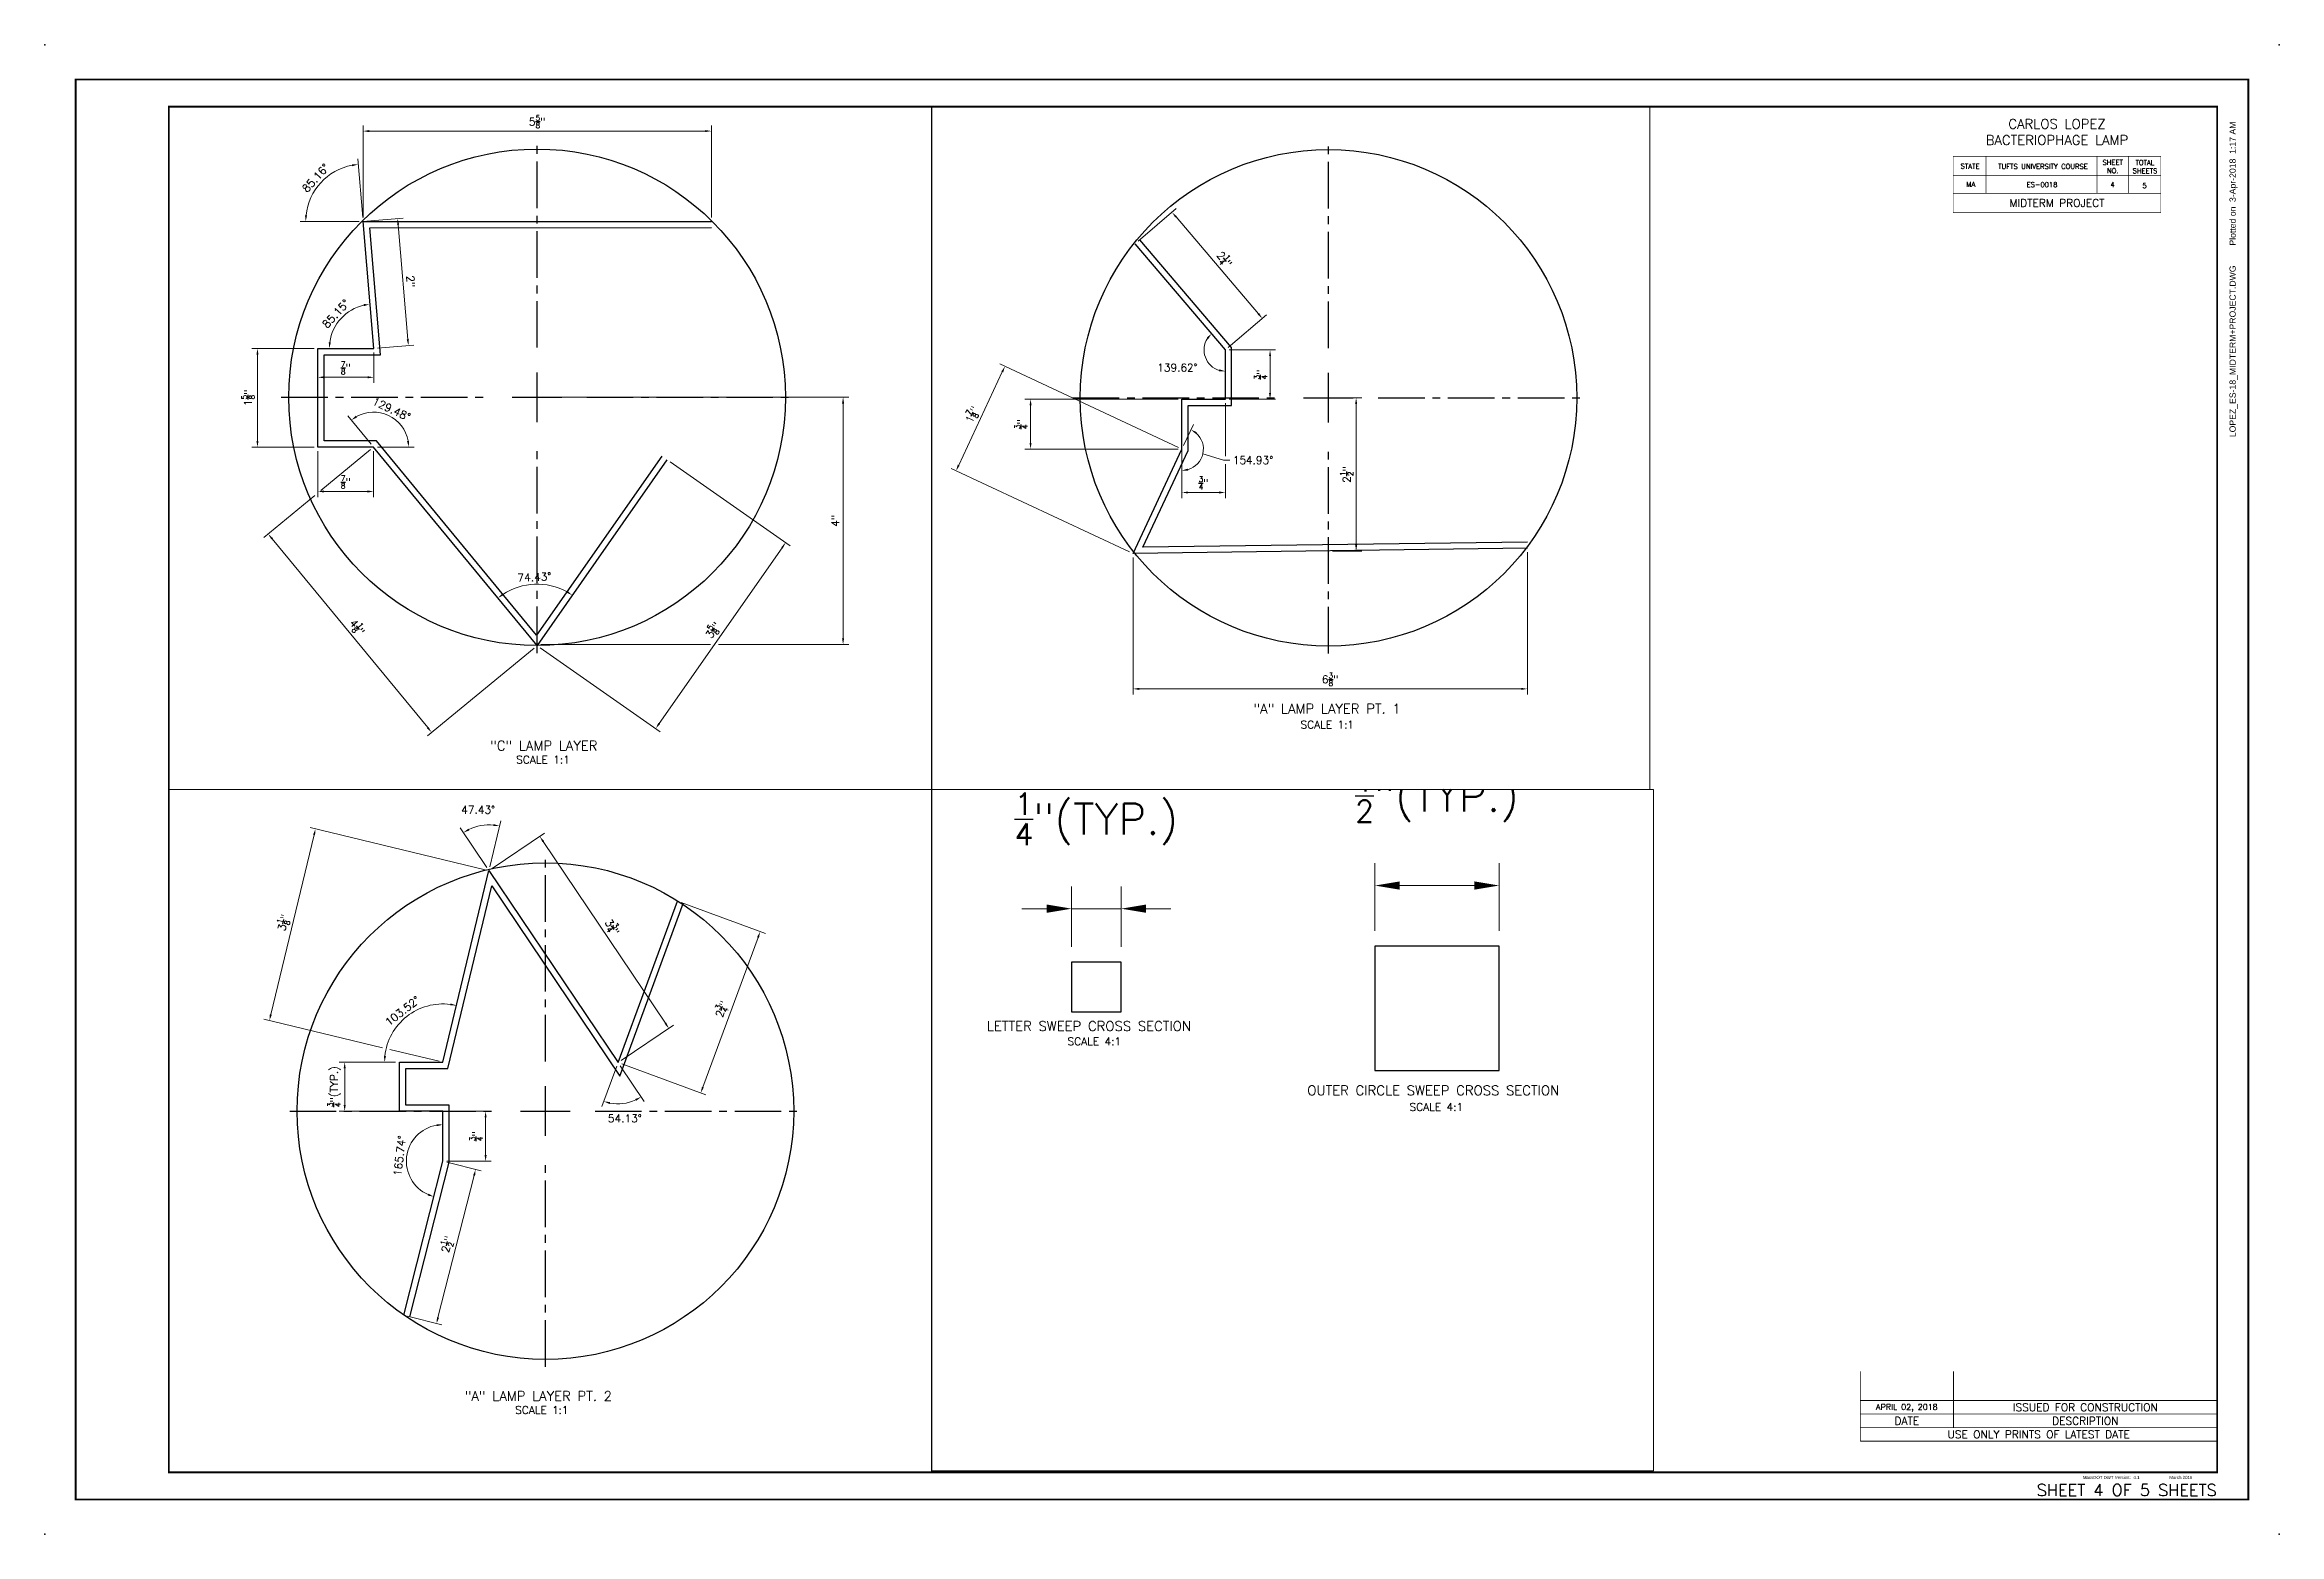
# Paper-space layout 'Layout4' of a CAD drawing. Header units: inches. Extents: x -13.7 to 22.3, y -6.2 to 17.8.
# The model-space entities are those that its viewports show. They can reach past a viewport. Long polylines and large blocks are cut down to what shows.
import ezdxf
from ezdxf.enums import TextEntityAlignment as Align

# ---------------------------------------------------------------- set-up
doc = ezdxf.new("R2010")
doc.units = ezdxf.units.IN
doc.header["$MEASUREMENT"] = 0
doc.linetypes.add('CENTER2', pattern=[1.125, 0.75, -0.125, 0.125, -0.125])
for name, color, linetype in [('Base', 134, 'Continuous'), ('GE-SHEET', 7, 'Continuous'), ('lamplayers', 62, 'Continuous'), ('PR-TEXT', 2, 'Continuous'), ('PR-TEXT-SUBTITLE', 241, 'Continuous')]:
    doc.layers.add(name, color=color, linetype=linetype)
doc.layers.add('GE-VIEWPORT', color=7, linetype='Continuous', plot=False)
doc.styles.add('DOT-BR4', font='romans.shx', dxfattribs={"height": 0.125})
doc.styles.add('DOT-BR5', font='romans.shx', dxfattribs={"height": 0.15625})
doc.styles.add('DOT-BR6', font='romans.shx', dxfattribs={"height": 0.1875})
doc.styles.add('DOT-P', font='arial.ttf', dxfattribs={"height": 0.125})
doc.styles.add('SUBTITLES 0.15625 IN.', font='romans.shx', dxfattribs={"height": 0.15625})
doc.styles.add('TEXT 0.125 IN.', font='romans.shx', dxfattribs={"height": 0.125})
doc.dimstyles.new('DOT-BR-IN', dxfattribs={"dimtxt": 0.125, "dimasz": 0.1, "dimexe": 0.09, "dimexo": 0.0625, "dimgap": 0.05, "dimtad": 1, "dimtoh": 1, "dimdec": 3, "dimzin": 3, "dimdsep": 46, "dimlunit": 4, "dimtxsty": 'TEXT 0.125 IN.', "dimcen": 0.09, "dimclrd": 256, "dimclre": 256, "dimclrt": 2, "dimazin": 0, "dimtfac": 0.7, "dimtdec": 3, "dimtmove": 2, "dimatfit": 3, "dimfxl": 1, "dimtolj": 1, "dimtzin": 0, "dimlwd": 15, "dimlwe": 15, "dimarcsym": 0})

psp = doc.layouts.new('Layout4')

# ---------------------------------------------------------------- texts
at = {"layer": 'GE-SHEET', "style": 'DOT-BR4'}
for s, p in [('4', (19.577, 15.567)), ('5', (20.094, 15.553))]:
    psp.add_text(s, height=0.08, dxfattribs=at).set_placement(p, align=Align.MIDDLE_CENTER)
at = {"layer": 'GE-SHEET', "insert": (21.256, -5.463), "char_height": 0.19, "attachment_point": 6, "style": 'DOT-BR6'}
psp.add_mtext('SHEET 4 OF 5 SHEETS', dxfattribs=at)

msp = doc.modelspace()

# ---------------------------------------------------------------- texts
at = {"layer": 'PR-TEXT', "attachment_point": 1, "style": 'TEXT 0.125 IN.'}
for s, insert, char_height, width in [('SCALE 4:1', (-15.6985, 0.2389), 0.03125, 0.383022), ('SCALE 4:1', (-14.3211, -0.0251), 0.03125, 0.383022), ('SCALE 1:1', (-57.1115, -9.2081), 0.125, 1.284887), ('SCALE 1:1', (-42.9619, -9.7988), 0.125, 1.284887), ('SCALE 1:1', (-62.393, -27.3599), 0.125, 1.284887)]:
    msp.add_mtext(s, dxfattribs=dict(at, insert=insert, char_height=char_height, width=width))
at = {"layer": 'PR-TEXT-SUBTITLE', "attachment_point": 1, "style": 'SUBTITLES 0.15625 IN.'}
for s, insert, char_height, width in [('LETTER SWEEP CROSS SECTION', (-16.0231, 0.3044), 0.039062, 0.973584), ('OUTER CIRCLE SWEEP CROSS SECTION', (-14.7327, 0.0453), 0.039062, 1.230278), ('"A" LAMP LAYER PT. 1', (-57.867, -8.9356), 0.15625, 2.860206), ('"C" LAMP LAYER', (-43.3831, -9.5565), 0.15625, 2.180096), ('"A" LAMP LAYER PT. 2', (-63.203, -27.1177), 0.15625, 2.84073)]:
    msp.add_mtext(s, dxfattribs=dict(at, insert=insert, char_height=char_height, width=width))

# ---------------------------------------------------------------- blocks, each defined once
blk = doc.blocks.new('ACAD-MassDOT_Border')
at = {"layer": 'GE-SHEET', "const_width": 0.03}
for points in [[(35.5, 23.44), (0.5, 23.44), (0.5, 0.56), (35.5, 0.56)], [(35, 23), (2, 23), (2, 1), (35, 1)]]:
    blk.add_lwpolyline(points, close=True, dxfattribs=at)
at = {"style": 'DOT-P'}
blk.add_text('Plotted on', height=0.1, rotation=90, dxfattribs=at).set_placement((35.298, 21.392), align=Align.RIGHT)
at = {"char_height": 0.1, "rotation": 90, "style": 'DOT-P'}
for s, insert, attachment_point in [('3-Apr-2018  1:17 AM', (35.198, 21.465), 1), ('LOPEZ_ES-18_MIDTERM+PROJECT.DWG', (35.198, 20.443), 3)]:
    blk.add_mtext(s, dxfattribs=dict(at, insert=insert, attachment_point=attachment_point))
at = {"layer": 'Defpoints', "style": 'DOT-P'}
blk.add_text('MassDOT DWT Version:', height=0.05, dxfattribs=at).set_placement((33.605, 0.877), align=Align.BOTTOM_RIGHT)
for tag, p in [('DWT_VERSION', (33.65, 0.877)), ('DWT_RELEASE_DATE', (34.23, 0.877))]:
    blk.add_attdef(tag, text='', height=0.05, dxfattribs=at).set_placement(p, align=Align.BOTTOM_LEFT)
blk = doc.blocks.new('_0_TITLEBLOCK')
at = {"layer": 'GE-SHEET'}
for points, const_width in [([(34.092, 22.2), (30.746, 22.2)], 0.01), ([(30.746, 22.2), (30.746, 21.294)], 0.01), ([(31.277, 22.2), (31.277, 21.605)], 0.01), ([(33.065, 22.2), (33.065, 21.605)], 0.01), ([(33.569, 22.2), (33.569, 21.605)], 0.01), ([(34.092, 21.294), (34.092, 22.2)], 0.01), ([(30.746, 21.888), (34.092, 21.888)], 0.01), ([(30.746, 21.605), (34.092, 21.605)], 0.01), ([(30.746, 21.294), (34.092, 21.294)], 0.01), ([(29.25, 1.5), (29.25, 2.625)], 0.014), ([(30.75, 1.719), (30.75, 2.625)], 0.014), ([(29.25, 2.156), (35, 2.156)], 0.014), ([(29.25, 1.938), (35, 1.938)], 0.014), ([(29.25, 1.719), (35, 1.719)], 0.014), ([(29.25, 1.5), (35, 1.5)], 0.014)]:
    blk.add_lwpolyline(points, dxfattribs=dict(at, const_width=const_width))
for p in [(0, 24), (36, 24), (0, 0), (36, 0)]:
    blk.add_point(p, dxfattribs=at)
blk.add_blockref('ACAD-MassDOT_Border', (0, 0), dxfattribs=at).add_auto_attribs({'DWT_VERSION': '4.1', 'DWT_RELEASE_DATE': 'March 2015'})
at = {"layer": 'GE-SHEET', "style": 'DOT-BR4'}
for s, p in [('STATE', (31.019, 22.042)), ('MA', (31.03, 21.751))]:
    blk.add_text(s, height=0.08, dxfattribs=at).set_placement(p, align=Align.MIDDLE)
for s, height, p in [('ES-0018', 0.08, (32.177, 21.746)), ('MIDTERM PROJECT', 0.125, (32.419, 21.45))]:
    blk.add_text(s, height=height, dxfattribs=at).set_placement(p, align=Align.MIDDLE_CENTER)
at = {"layer": 'GE-SHEET', "attachment_point": 5}
for s, insert, char_height, style in [('CARLOS LOPEZ\\PBACTERIOPHAGE LAMP', (32.419, 22.593), 0.15625, 'DOT-BR5'), ('TUFTS UNIVERSITY COURSE', (32.193, 22.038), 0.08, 'DOT-BR4'), ('SHEET\\PNO.', (33.317, 22.036), 0.08, 'DOT-BR4'), ('TOTAL\\PSHEETS', (33.836, 22.034), 0.08, 'DOT-BR4')]:
    blk.add_mtext(s, dxfattribs=dict(at, insert=insert, char_height=char_height, style=style))
at = {"layer": 'GE-SHEET', "attachment_point": 5, "style": 'DOT-BR4'}
for s, insert, char_height, width in [('APRIL 02, 2018', (30, 2.038), 0.09375, 1.5), ('DATE', (30, 1.828), 0.125, 1.5), ('ISSUED FOR CONSTRUCTION', (32.875, 2.047), 0.125, 4.25), ('DESCRIPTION', (32.875, 1.828), 0.125, 4.25), ('USE ONLY PRINTS OF LATEST DATE', (32.125, 1.609), 0.125, 5.75)]:
    blk.add_mtext(s, dxfattribs=dict(at, insert=insert, char_height=char_height, width=width))
blk = doc.blocks.new('*D34')
at = {"layer": 'Defpoints', "color": 0, "transparency": 16777216}
for p in [(-53.454, -6.429, 11.1691), (-59.8086, -6.5137, 11.1691), (-59.8086, -8.6943)]:
    blk.add_point(p, dxfattribs=at)
at = {"layer": 'lamplayers', "lineweight": 15, "transparency": 16777216}
for p, q in [((-53.454, -6.4915), (-53.454, -8.7843)), ((-59.8086, -6.5762), (-59.8086, -8.7843)), ((-53.554, -8.6943), (-59.7086, -8.6943))]:
    blk.add_line(p, q, dxfattribs=at)
at = {"layer": 'lamplayers', "transparency": 16777216}
for points in [[(-59.7086, -8.6776), (-59.7086, -8.7109), (-59.8086, -8.6943)], [(-53.554, -8.6776), (-53.554, -8.7109), (-53.454, -8.6943)]]:
    blk.add_solid(points, dxfattribs=at)
at = {"layer": 'lamplayers', "color": 2, "transparency": 16777216, "insert": (-56.6313, -8.5422), "char_height": 0.125, "attachment_point": 5, "style": 'TEXT 0.125 IN.'}
blk.add_mtext('\\A1;6{\\H0.7x;\\S3/8;}"', dxfattribs=at)
blk = doc.blocks.new('*D35')
at = {"layer": 'Defpoints', "color": 0, "transparency": 16777216}
for p in [(-61.8718, -3.4963), (-59.021, -4.83, 11.1691), (-59.8086, -6.5137, 11.1691)]:
    blk.add_point(p, dxfattribs=at)
at = {"layer": 'lamplayers', "lineweight": 15, "transparency": 16777216}
for p, q in [((-59.0776, -4.8035), (-61.9533, -3.4582)), ((-62.6171, -5.0895), (-61.9142, -3.5869)), ((-59.8652, -6.4872), (-62.741, -5.1419))]:
    blk.add_line(p, q, dxfattribs=at)
at = {"layer": 'lamplayers', "transparency": 16777216}
for points in [[(-61.9293, -3.5799), (-61.8991, -3.594), (-61.8718, -3.4963)], [(-62.6322, -5.0824), (-62.602, -5.0965), (-62.6595, -5.18)]]:
    blk.add_solid(points, dxfattribs=at)
at = {"layer": 'lamplayers', "color": 2, "transparency": 16777216, "insert": (-62.4034, -4.2737), "char_height": 0.125, "attachment_point": 5, "rotation": 64.92908, "style": 'TEXT 0.125 IN.'}
blk.add_mtext('\\A1;1{\\H0.7x;\\S7/8;}"', dxfattribs=at)
blk = doc.blocks.new('*D36')
at = {"layer": 'Defpoints', "color": 0, "transparency": 16777216}
for p in [(-61.4592, -4.0259), (-59.021, -4.0259, 11.1691), (-59.021, -4.83, 11.1691)]:
    blk.add_point(p, dxfattribs=at)
at = {"layer": 'lamplayers', "lineweight": 15, "transparency": 16777216}
for p, q in [((-59.0835, -4.0259), (-61.5492, -4.0259)), ((-61.4592, -4.73), (-61.4592, -4.1259)), ((-59.0835, -4.83), (-61.5492, -4.83))]:
    blk.add_line(p, q, dxfattribs=at)
at = {"layer": 'lamplayers', "transparency": 16777216}
for points in [[(-61.4759, -4.1259), (-61.4425, -4.1259), (-61.4592, -4.0259)], [(-61.4759, -4.73), (-61.4425, -4.73), (-61.4592, -4.83)]]:
    blk.add_solid(points, dxfattribs=at)
at = {"layer": 'lamplayers', "color": 2, "transparency": 16777216, "insert": (-61.6113, -4.428), "char_height": 0.125, "attachment_point": 5, "rotation": 90, "style": 'TEXT 0.125 IN.'}
blk.add_mtext('\\A1;{\\H0.7x;\\S3/4;}"', dxfattribs=at)
blk = doc.blocks.new('*D37')
at = {"layer": 'Defpoints', "color": 0, "transparency": 16777216}
for p in [(-59.021, -4.0259, 11.1691), (-58.321, -4.0259, 11.1691), (-58.321, -5.53)]:
    blk.add_point(p, dxfattribs=at)
at = {"layer": 'lamplayers', "lineweight": 15, "transparency": 16777216}
for p, q in [((-59.021, -4.0884), (-59.021, -5.62)), ((-58.321, -4.0884), (-58.321, -4.9468)), ((-58.321, -5.0718), (-58.321, -5.62)), ((-58.921, -5.53), (-58.421, -5.53))]:
    blk.add_line(p, q, dxfattribs=at)
at = {"layer": 'lamplayers', "transparency": 16777216}
for points in [[(-58.921, -5.5133), (-58.921, -5.5467), (-59.021, -5.53)], [(-58.421, -5.5133), (-58.421, -5.5467), (-58.321, -5.53)]]:
    blk.add_solid(points, dxfattribs=at)
at = {"layer": 'lamplayers', "color": 2, "transparency": 16777216, "insert": (-58.671, -5.3779), "char_height": 0.125, "attachment_point": 5, "style": 'TEXT 0.125 IN.'}
blk.add_mtext('\\A1;{\\H0.7x;\\S3/4;}"', dxfattribs=at)
blk = doc.blocks.new('*D38')
at = {"layer": 'Defpoints', "color": 0, "transparency": 16777216}
for p in [(-58.321, -3.2331, 11.1691), (-57.6013, -3.2331), (-58.321, -4.0259, 11.1691)]:
    blk.add_point(p, dxfattribs=at)
at = {"layer": 'lamplayers', "lineweight": 15, "transparency": 16777216}
for p, q in [((-58.2585, -3.2331), (-57.5113, -3.2331)), ((-57.6013, -3.9259), (-57.6013, -3.3331)), ((-58.2585, -4.0259), (-57.5113, -4.0259))]:
    blk.add_line(p, q, dxfattribs=at)
at = {"layer": 'lamplayers', "transparency": 16777216}
for points in [[(-57.6179, -3.3331), (-57.5846, -3.3331), (-57.6013, -3.2331)], [(-57.6179, -3.9259), (-57.5846, -3.9259), (-57.6013, -4.0259)]]:
    blk.add_solid(points, dxfattribs=at)
at = {"layer": 'lamplayers', "color": 2, "transparency": 16777216, "insert": (-57.7534, -3.6295), "char_height": 0.125, "attachment_point": 5, "rotation": 90, "style": 'TEXT 0.125 IN.'}
blk.add_mtext('\\A1;{\\H0.7x;\\S3/4;}"', dxfattribs=at)
blk = doc.blocks.new('*D39')
at = {"layer": 'Defpoints', "color": 0, "transparency": 16777216}
for p in [(-59.1801, -1.0152), (-59.7761, -1.5221, 11.1691), (-58.321, -3.2331, 11.1691)]:
    blk.add_point(p, dxfattribs=at)
at = {"layer": 'lamplayers', "lineweight": 15, "transparency": 16777216}
for p, q in [((-59.7285, -1.4816), (-59.1115, -0.9569)), ((-57.7898, -2.6501), (-59.1153, -1.0914)), ((-58.2733, -3.1926), (-57.6564, -2.668))]:
    blk.add_line(p, q, dxfattribs=at)
at = {"layer": 'lamplayers', "transparency": 16777216}
for points in [[(-59.1026, -1.0806), (-59.128, -1.1022), (-59.1801, -1.0152)], [(-57.7771, -2.6393), (-57.8025, -2.6609), (-57.725, -2.7263)]]:
    blk.add_solid(points, dxfattribs=at)
at = {"layer": 'lamplayers', "color": 2, "transparency": 16777216, "insert": (-58.3367, -1.7722), "char_height": 0.125, "attachment_point": 5, "rotation": 310.37813, "style": 'TEXT 0.125 IN.'}
blk.add_mtext('\\A1;2{\\H0.7x;\\S1/4;}"', dxfattribs=at)
blk = doc.blocks.new('*D40')
at = {"layer": 'Defpoints', "color": 0, "transparency": 16777216}
for p in [(-59.7761, -1.5221, 11.1691), (-58.6643, -3.2146), (-58.321, -3.2331, 11.1691), (-58.321, -3.2331, 11.1691), (-58.321, -4.0259, 11.1691)]:
    blk.add_point(p, dxfattribs=at)
at = {"layer": 'lamplayers', "lineweight": 15, "transparency": 16777216}
blk.add_arc((-58.321, -3.2331), 0.3438, 147.10222, 253.2759, dxfattribs=at)
at = {"layer": 'lamplayers', "transparency": 16777216}
for points in [[(-58.6222, -3.0354), (-58.5971, -3.0574), (-58.5437, -2.9712)], [(-58.4175, -3.5459), (-58.4223, -3.5789), (-58.321, -3.5769)]]:
    blk.add_solid(points, dxfattribs=at)
at = {"layer": 'lamplayers', "color": 2, "transparency": 16777216, "insert": (-59.0944, -3.5175), "char_height": 0.125, "attachment_point": 5, "style": 'TEXT 0.125 IN.'}
blk.add_mtext('\\A1;139.62°', dxfattribs=at)
blk = doc.blocks.new('*D41')
at = {"layer": 'Defpoints', "color": 0, "transparency": 16777216}
for p in [(-59.021, -4.0259, 11.1691), (-59.021, -4.83, 11.1691), (-59.021, -4.83, 11.1691), (-58.7497, -5.0447), (-59.8086, -6.5137, 11.1691)]:
    blk.add_point(p, dxfattribs=at)
at = {"layer": 'lamplayers', "lineweight": 15, "transparency": 16777216}
for p, q in [((-58.9945, -4.7734), (-58.8362, -4.4351)), ((-59.021, -4.8925), (-59.021, -5.266)), ((-58.6832, -4.9051), (-58.3505, -5.0093)), ((-58.3505, -5.0093), (-58.2505, -5.0093))]:
    blk.add_line(p, q, dxfattribs=at)
blk.add_arc((-59.021, -4.83), 0.346, 286.61872, 48.31036, dxfattribs=at)
at = {"layer": 'lamplayers', "transparency": 16777216}
for points in [[(-58.8, -4.5856), (-58.7817, -4.5577), (-58.8744, -4.5166)], [(-58.9196, -5.178), (-58.9244, -5.1451), (-59.021, -5.176)]]:
    blk.add_solid(points, dxfattribs=at)
at = {"layer": 'lamplayers', "color": 2, "transparency": 16777216, "insert": (-57.8761, -5.0093), "char_height": 0.125, "attachment_point": 5, "style": 'TEXT 0.125 IN.'}
blk.add_mtext('\\A1;154.93°', dxfattribs=at)
blk = doc.blocks.new('*D42')
at = {"layer": 'Defpoints', "color": 0, "transparency": 16777216}
for p in [(-39.8184, 0.2671), (-45.4316, -1.1897, 12.6691), (-39.8182, -1.1889, 12.6691)]:
    blk.add_point(p, dxfattribs=at)
at = {"layer": 'lamplayers', "lineweight": 15, "transparency": 16777216}
for p, q in [((-45.4316, -1.1272), (-45.4318, 0.3563)), ((-39.8182, -1.1264), (-39.8185, 0.3571)), ((-45.3318, 0.2663), (-39.9184, 0.2671))]:
    blk.add_line(p, q, dxfattribs=at)
at = {"layer": 'lamplayers', "transparency": 16777216}
for points in [[(-45.3318, 0.283), (-45.3318, 0.2497), (-45.4318, 0.2663)], [(-39.9184, 0.2838), (-39.9184, 0.2505), (-39.8184, 0.2671)]]:
    blk.add_solid(points, dxfattribs=at)
at = {"layer": 'lamplayers', "color": 2, "transparency": 16777216, "insert": (-42.6251, 0.4188), "char_height": 0.125, "attachment_point": 5, "rotation": 0.0084, "style": 'TEXT 0.125 IN.'}
blk.add_mtext('\\A1;5{\\H0.7x;\\S5/8;}"', dxfattribs=at)
blk = doc.blocks.new('*D43')
at = {"layer": 'Defpoints', "color": 0, "transparency": 16777216}
for p in [(-44.8746, -1.1424), (-45.4316, -1.1897, 12.6691), (-45.2579, -3.2365, 12.6691)]:
    blk.add_point(p, dxfattribs=at)
at = {"layer": 'lamplayers', "lineweight": 15, "transparency": 16777216}
for p, q in [((-45.3693, -1.1844), (-44.7849, -1.1348)), ((-44.7094, -3.0895), (-44.8661, -1.2421)), ((-45.1956, -3.2312), (-44.6112, -3.1816))]:
    blk.add_line(p, q, dxfattribs=at)
at = {"layer": 'lamplayers', "transparency": 16777216}
for points in [[(-44.8495, -1.2406), (-44.8827, -1.2435), (-44.8746, -1.1424)], [(-44.6928, -3.0881), (-44.726, -3.091), (-44.7009, -3.1892)]]:
    blk.add_solid(points, dxfattribs=at)
at = {"layer": 'lamplayers', "color": 2, "transparency": 16777216, "insert": (-44.6638, -2.1553), "char_height": 0.125, "attachment_point": 5, "rotation": 274.85003, "style": 'TEXT 0.125 IN.'}
blk.add_mtext('\\A1;2"', dxfattribs=at)
blk = doc.blocks.new('*D44')
at = {"layer": 'Defpoints', "color": 0, "transparency": 16777216}
for p in [(-45.4316, -1.1897, 12.6691), (-45.6506, -2.6372), (-46.1584, -3.2365, 12.6691), (-45.2579, -3.2365, 12.6691), (-45.2579, -3.2365, 12.6691)]:
    blk.add_point(p, dxfattribs=at)
at = {"layer": 'lamplayers', "lineweight": 15, "transparency": 16777216}
blk.add_arc((-45.2579, -3.2365), 0.7165, 102.85347, 171.99657, dxfattribs=at)
at = {"layer": 'lamplayers', "transparency": 16777216}
for points in [[(-45.4199, -2.5215), (-45.4147, -2.5544), (-45.3185, -2.5225)], [(-45.9508, -3.1379), (-45.984, -3.1355), (-45.9744, -3.2365)]]:
    blk.add_solid(points, dxfattribs=at)
at = {"layer": 'lamplayers', "color": 2, "transparency": 16777216, "insert": (-45.8684, -2.6756), "char_height": 0.125, "attachment_point": 5, "rotation": 47.42502, "style": 'TEXT 0.125 IN.'}
blk.add_mtext('\\A1;85.15°', dxfattribs=at)
blk = doc.blocks.new('*D45')
at = {"layer": 'Defpoints', "color": 0, "transparency": 16777216}
for p in [(-46.1584, -3.2365, 12.6691), (-45.2579, -3.2365, 12.6691), (-45.2579, -3.7)]:
    blk.add_point(p, dxfattribs=at)
at = {"layer": 'lamplayers', "lineweight": 15, "transparency": 16777216}
for p, q in [((-46.1584, -3.299), (-46.1584, -3.79)), ((-45.2579, -3.299), (-45.2579, -3.79)), ((-46.0584, -3.7), (-45.3579, -3.7))]:
    blk.add_line(p, q, dxfattribs=at)
at = {"layer": 'lamplayers', "transparency": 16777216}
for points in [[(-46.0584, -3.6833), (-46.0584, -3.7167), (-46.1584, -3.7)], [(-45.3579, -3.6833), (-45.3579, -3.7167), (-45.2579, -3.7)]]:
    blk.add_solid(points, dxfattribs=at)
at = {"layer": 'lamplayers', "color": 2, "transparency": 16777216, "insert": (-45.7082, -3.5479), "char_height": 0.125, "attachment_point": 5, "style": 'TEXT 0.125 IN.'}
blk.add_mtext('\\A1;{\\H0.7x;\\S7/8;}"', dxfattribs=at)
blk = doc.blocks.new('*D46')
at = {"layer": 'Defpoints', "color": 0, "transparency": 16777216}
for p in [(-47.1319, -3.2365), (-46.1584, -3.2365, 12.6691), (-46.1584, -4.8259, 12.6691)]:
    blk.add_point(p, dxfattribs=at)
at = {"layer": 'lamplayers', "lineweight": 15, "transparency": 16777216}
for p, q in [((-46.2209, -3.2365), (-47.2219, -3.2365)), ((-47.1319, -4.7259), (-47.1319, -3.3365)), ((-46.2209, -4.8259), (-47.2219, -4.8259))]:
    blk.add_line(p, q, dxfattribs=at)
at = {"layer": 'lamplayers', "transparency": 16777216}
for points in [[(-47.1486, -3.3365), (-47.1153, -3.3365), (-47.1319, -3.2365)], [(-47.1486, -4.7259), (-47.1153, -4.7259), (-47.1319, -4.8259)]]:
    blk.add_solid(points, dxfattribs=at)
at = {"layer": 'lamplayers', "color": 2, "transparency": 16777216, "insert": (-47.284, -4.0312), "char_height": 0.125, "attachment_point": 5, "rotation": 90, "style": 'TEXT 0.125 IN.'}
blk.add_mtext('\\A1;1{\\H0.7x;\\S5/8;}"', dxfattribs=at)
blk = doc.blocks.new('*D47')
at = {"layer": 'Defpoints', "color": 0, "transparency": 16777216}
for p in [(-46.1584, -4.8259, 12.6691), (-45.2612, -4.8259, 12.6691), (-46.1584, -5.5398)]:
    blk.add_point(p, dxfattribs=at)
at = {"layer": 'lamplayers', "lineweight": 15, "transparency": 16777216}
for p, q in [((-46.1584, -4.8884), (-46.1584, -5.6298)), ((-45.2612, -4.8884), (-45.2612, -5.6298)), ((-45.3612, -5.5398), (-46.0584, -5.5398))]:
    blk.add_line(p, q, dxfattribs=at)
at = {"layer": 'lamplayers', "transparency": 16777216}
for points in [[(-46.0584, -5.5231), (-46.0584, -5.5565), (-46.1584, -5.5398)], [(-45.3612, -5.5231), (-45.3612, -5.5565), (-45.2612, -5.5398)]]:
    blk.add_solid(points, dxfattribs=at)
at = {"layer": 'lamplayers', "color": 2, "transparency": 16777216, "insert": (-45.7098, -5.3877), "char_height": 0.125, "attachment_point": 5, "style": 'TEXT 0.125 IN.'}
blk.add_mtext('\\A1;{\\H0.7x;\\S7/8;}"', dxfattribs=at)
blk = doc.blocks.new('*D48')
at = {"layer": 'Defpoints', "color": 0, "transparency": 16777216}
for p in [(-45.2612, -4.8259, 12.6691), (-46.9593, -6.2249), (-42.6277, -8.0225, 12.6691)]:
    blk.add_point(p, dxfattribs=at)
at = {"layer": 'lamplayers', "lineweight": 15, "transparency": 16777216}
for p, q in [((-45.3094, -4.8657), (-46.1101, -5.5254)), ((-46.2066, -5.6048), (-47.0288, -6.2822)), ((-44.3894, -9.3443), (-46.8957, -6.3021)), ((-42.6759, -8.0622), (-44.3953, -9.4787))]:
    blk.add_line(p, q, dxfattribs=at)
at = {"layer": 'lamplayers', "transparency": 16777216}
for points in [[(-46.8829, -6.2915), (-46.9086, -6.3127), (-46.9593, -6.2249)], [(-44.3766, -9.3337), (-44.4023, -9.3549), (-44.3258, -9.4215)]]:
    blk.add_solid(points, dxfattribs=at)
at = {"layer": 'lamplayers', "color": 2, "transparency": 16777216, "insert": (-45.5252, -7.7265), "char_height": 0.125, "attachment_point": 5, "rotation": 309.48306, "style": 'TEXT 0.125 IN.'}
blk.add_mtext('\\A1;4{\\H0.7x;\\S1/8;}"', dxfattribs=at)
blk = doc.blocks.new('*D49')
at = {"layer": 'Defpoints', "color": 0, "transparency": 16777216}
for p in [(-44.8494, -4.4398), (-46.1584, -4.8259, 12.6691), (-45.2612, -4.8259, 12.6691), (-45.2612, -4.8259, 12.6691), (-42.6277, -8.0225, 12.6691)]:
    blk.add_point(p, dxfattribs=at)
at = {"layer": 'lamplayers', "lineweight": 15, "transparency": 16777216}
for p, q in [((-45.3009, -4.7777), (-45.6774, -4.3207)), ((-45.1987, -4.8259), (-44.6066, -4.8259))]:
    blk.add_line(p, q, dxfattribs=at)
blk.add_arc((-45.2612, -4.8259), 0.5645, 10.16241, 119.32065, dxfattribs=at)
at = {"layer": 'lamplayers', "transparency": 16777216}
for points in [[(-45.5282, -4.3475), (-45.547, -4.32), (-45.6201, -4.3902)], [(-44.6889, -4.7248), (-44.7221, -4.7278), (-44.6966, -4.8259)]]:
    blk.add_solid(points, dxfattribs=at)
at = {"layer": 'lamplayers', "color": 2, "transparency": 16777216, "insert": (-44.9723, -4.2136), "char_height": 0.125, "attachment_point": 5, "rotation": 334.74153, "style": 'TEXT 0.125 IN.'}
blk.add_mtext('\\A1;129.48°', dxfattribs=at)
blk = doc.blocks.new('*D50')
at = {"layer": 'Defpoints', "color": 0, "transparency": 16777216}
for p in [(-45.2612, -4.8259, 12.6691), (-40.535, -5.0282, 12.6691), (-42.4532, -7.0468), (-42.6277, -8.0225, 12.6691), (-42.6277, -8.0225, 12.6691)]:
    blk.add_point(p, dxfattribs=at)
at = {"layer": 'lamplayers', "lineweight": 15, "transparency": 16777216}
blk.add_arc((-42.6277, -8.0225), 0.9911, 60.83396, 123.69981, dxfattribs=at)
at = {"layer": 'lamplayers', "transparency": 16777216}
for points in [[(-43.1677, -7.2113), (-43.1876, -7.1845), (-43.2579, -7.2575)], [(-42.1358, -7.1429), (-42.1535, -7.1711), (-42.0599, -7.2101)]]:
    blk.add_solid(points, dxfattribs=at)
at = {"layer": 'lamplayers', "color": 2, "transparency": 16777216, "insert": (-42.6714, -6.9197), "char_height": 0.125, "attachment_point": 5, "rotation": 2.26688, "style": 'TEXT 0.125 IN.'}
blk.add_mtext('\\A1;74.43°', dxfattribs=at)
blk = doc.blocks.new('*D51')
at = {"layer": 'Defpoints', "color": 0, "transparency": 16777216}
for p in [(-40.535, -5.0282, 12.6691), (-42.6277, -8.0225, 12.6691), (-40.7161, -9.3585)]:
    blk.add_point(p, dxfattribs=at)
at = {"layer": 'lamplayers', "lineweight": 15, "transparency": 16777216}
for p, q in [((-40.4838, -5.064), (-38.5496, -6.4157)), ((-38.6807, -6.4461), (-40.6588, -9.2765)), ((-42.5765, -8.0583), (-40.6423, -9.4101))]:
    blk.add_line(p, q, dxfattribs=at)
at = {"layer": 'lamplayers', "transparency": 16777216}
for points in [[(-38.6943, -6.4366), (-38.667, -6.4557), (-38.6234, -6.3642)], [(-40.6725, -9.267), (-40.6452, -9.2861), (-40.7161, -9.3585)]]:
    blk.add_solid(points, dxfattribs=at)
at = {"layer": 'lamplayers', "color": 2, "transparency": 16777216, "insert": (-39.7944, -7.7742), "char_height": 0.125, "attachment_point": 5, "rotation": 55.05071, "style": 'TEXT 0.125 IN.'}
blk.add_mtext('\\A1;3{\\H0.7x;\\S5/8;}"', dxfattribs=at)
blk = doc.blocks.new('*D53')
at = {"layer": 'Defpoints', "color": 0, "transparency": 16777216}
for p in [(-45.9377, -0.4174), (-45.4316, -1.1897, 12.6691), (-45.4316, -1.1897, 12.6691), (-39.8182, -1.1889, 12.6691), (-45.2579, -3.2365, 12.6691)]:
    blk.add_point(p, dxfattribs=at)
at = {"layer": 'lamplayers', "lineweight": 15, "transparency": 16777216}
for p, q in [((-45.4369, -1.1274), (-45.5173, -0.18)), ((-45.4941, -1.1897), (-46.4449, -1.1898))]:
    blk.add_line(p, q, dxfattribs=at)
blk.add_arc((-45.4316, -1.1897), 0.9234, 101.05825, 173.80019, dxfattribs=at)
at = {"layer": 'lamplayers', "transparency": 16777216}
for points in [[(-45.611, -0.267), (-45.6064, -0.3), (-45.5097, -0.2696)], [(-46.3329, -1.0909), (-46.3662, -1.0891), (-46.3549, -1.1898)]]:
    blk.add_solid(points, dxfattribs=at)
at = {"layer": 'lamplayers', "color": 2, "transparency": 16777216, "insert": (-46.1944, -0.4889), "char_height": 0.125, "attachment_point": 5, "rotation": 47.42922, "style": 'TEXT 0.125 IN.'}
blk.add_mtext('\\A1;85.16°', dxfattribs=at)
blk = doc.blocks.new('*U54')
at = {"layer": 'lamplayers', "color": 0, "linetype": 'CENTER2', "transparency": 16777216}
for p, q in [((0, 0.8), (0, 4.12)), ((-4.12, 0), (-0.8, 0)), ((0.8, 0), (4.12, 0)), ((0, -4.12), (0, -0.8))]:
    blk.add_line(p, q, dxfattribs=at)
at = {"layer": 'lamplayers', "color": 0, "linetype": 'Continuous', "transparency": 16777216}
for p, q in [((0, -0.4), (0, 0.4)), ((-0.4, 0), (0.4, 0))]:
    blk.add_line(p, q, dxfattribs=at)
blk = doc.blocks.new('*U55')
at = {"layer": 'lamplayers', "color": 0, "linetype": 'CENTER2', "transparency": 16777216}
for p, q in [((0, 0.8), (0, 4.12)), ((-4.12, 0), (-0.8, 0)), ((0.8, 0), (4.12, 0)), ((0, -4.12), (0, -0.8))]:
    blk.add_line(p, q, dxfattribs=at)
at = {"layer": 'lamplayers', "color": 0, "linetype": 'Continuous', "transparency": 16777216}
for p, q in [((0, -0.4), (0, 0.4)), ((-0.4, 0), (0.4, 0))]:
    blk.add_line(p, q, dxfattribs=at)
blk = doc.blocks.new('*U56')
at = {"layer": 'lamplayers', "color": 0, "linetype": 'CENTER2', "transparency": 16777216}
for p, q in [((0, 0.8), (0, 4.12)), ((-4.12, 0), (-0.8, 0)), ((0.8, 0), (4.12, 0)), ((0, -4.12), (0, -0.8))]:
    blk.add_line(p, q, dxfattribs=at)
at = {"layer": 'lamplayers', "color": 0, "linetype": 'Continuous', "transparency": 16777216}
for p, q in [((0, -0.4), (0, 0.4)), ((-0.4, 0), (0.4, 0))]:
    blk.add_line(p, q, dxfattribs=at)
blk = doc.blocks.new('*D61')
at = {"layer": 'Defpoints', "color": 0, "transparency": 16777216}
for p in [(-56.6596, -4.0046, 11.627), (-56.6596, -6.473, 11.627), (-56.2139, -6.473)]:
    blk.add_point(p, dxfattribs=at)
at = {"layer": 'lamplayers', "lineweight": 15, "transparency": 16777216}
for p, q in [((-56.5971, -4.0046), (-56.1239, -4.0046)), ((-56.2139, -4.1046), (-56.2139, -6.373)), ((-56.5971, -6.473), (-56.1239, -6.473))]:
    blk.add_line(p, q, dxfattribs=at)
at = {"layer": 'lamplayers', "transparency": 16777216}
for points in [[(-56.2305, -4.1046), (-56.1972, -4.1046), (-56.2139, -4.0046)], [(-56.2305, -6.373), (-56.1972, -6.373), (-56.2139, -6.473)]]:
    blk.add_solid(points, dxfattribs=at)
at = {"layer": 'lamplayers', "color": 2, "transparency": 16777216, "insert": (-56.3659, -5.2388), "char_height": 0.125, "attachment_point": 5, "rotation": 90, "style": 'TEXT 0.125 IN.'}
blk.add_mtext('\\A1;2{\\H0.7x;\\S1/2;}"', dxfattribs=at)
blk = doc.blocks.new('*D63')
at = {"layer": 'Defpoints', "color": 0, "transparency": 16777216}
for p in [(-59.7772, -19.224, 9.8586), (-58.4453, -19.7145), (-60.7346, -21.8241, 9.8586)]:
    blk.add_point(p, dxfattribs=at)
at = {"layer": 'lamplayers', "lineweight": 15, "transparency": 16777216}
for p, q in [((-59.7185, -19.2456), (-58.3609, -19.7456)), ((-59.3682, -22.2207), (-58.4799, -19.8083)), ((-60.6759, -21.8457), (-59.3183, -22.3456))]:
    blk.add_line(p, q, dxfattribs=at)
at = {"layer": 'lamplayers', "transparency": 16777216}
for points in [[(-58.4955, -19.8025), (-58.4642, -19.8141), (-58.4453, -19.7145)], [(-59.3838, -22.2149), (-59.3526, -22.2264), (-59.4027, -22.3145)]]:
    blk.add_solid(points, dxfattribs=at)
at = {"layer": 'lamplayers', "color": 2, "transparency": 16777216, "insert": (-59.0667, -20.9619), "char_height": 0.125, "attachment_point": 5, "rotation": 69.78463, "style": 'TEXT 0.125 IN.'}
blk.add_mtext('\\A1;2{\\H0.7x;\\S3/4;}"', dxfattribs=at)
blk = doc.blocks.new('*D64')
at = {"layer": 'Defpoints', "color": 0, "transparency": 16777216}
for p in [(-62.8141, -18.7307, 9.8586), (-59.9154, -21.2734), (-60.7346, -21.8241, 9.8586)]:
    blk.add_point(p, dxfattribs=at)
at = {"layer": 'lamplayers', "lineweight": 15, "transparency": 16777216}
for p, q in [((-62.7622, -18.6959), (-61.9202, -18.1299)), ((-61.9391, -18.2631), (-59.9712, -21.1904)), ((-60.6827, -21.7892), (-59.8408, -21.2232))]:
    blk.add_line(p, q, dxfattribs=at)
at = {"layer": 'lamplayers', "transparency": 16777216}
for points in [[(-61.9253, -18.2538), (-61.953, -18.2724), (-61.9949, -18.1801)], [(-59.9574, -21.1811), (-59.9851, -21.1997), (-59.9154, -21.2734)]]:
    blk.add_solid(points, dxfattribs=at)
at = {"layer": 'lamplayers', "color": 2, "transparency": 16777216, "insert": (-60.829, -19.6419), "char_height": 0.125, "attachment_point": 5, "rotation": 303.91096, "style": 'TEXT 0.125 IN.'}
blk.add_mtext('\\A1;3{\\H0.7x;\\S3/4;}"', dxfattribs=at)
blk = doc.blocks.new('*D65')
at = {"layer": 'Defpoints', "color": 0, "transparency": 16777216}
for p in [(-62.8141, -18.7307, 9.8586), (-59.7772, -19.224, 9.8586), (-60.7346, -21.8241, 9.8586), (-60.7346, -21.8241, 9.8586), (-60.7599, -22.4895)]:
    blk.add_point(p, dxfattribs=at)
at = {"layer": 'lamplayers', "lineweight": 15, "transparency": 16777216}
for p, q in [((-60.7562, -21.8827), (-60.9958, -22.5334)), ((-60.6997, -21.8759), (-60.3129, -22.4514))]:
    blk.add_line(p, q, dxfattribs=at)
blk.add_arc((-60.7346, -21.8241), 0.6659, 258.39747, 295.29811, dxfattribs=at)
at = {"layer": 'lamplayers', "transparency": 16777216}
for points in [[(-60.4583, -22.4116), (-60.4418, -22.4406), (-60.3631, -22.3767)], [(-60.8731, -22.4924), (-60.864, -22.4603), (-60.9647, -22.4489)]]:
    blk.add_solid(points, dxfattribs=at)
at = {"layer": 'lamplayers', "color": 2, "transparency": 16777216, "insert": (-60.6266, -22.7238), "char_height": 0.125, "attachment_point": 5, "style": 'TEXT 0.125 IN.'}
blk.add_mtext('\\A1;54.13°', dxfattribs=at)
blk = doc.blocks.new('*D66')
at = {"layer": 'Defpoints', "color": 0, "transparency": 16777216}
for p in [(-65.6084, -18.0586), (-62.8141, -18.7307, 9.8586), (-63.5566, -21.8178, 9.8586)]:
    blk.add_point(p, dxfattribs=at)
at = {"layer": 'lamplayers', "lineweight": 15, "transparency": 16777216}
for p, q in [((-62.8749, -18.7161), (-65.6959, -18.0376)), ((-66.3276, -21.0485), (-65.6318, -18.1559)), ((-64.5304, -21.5836), (-66.4384, -21.1247)), ((-63.6174, -21.8032), (-64.4089, -21.6128))]:
    blk.add_line(p, q, dxfattribs=at)
at = {"layer": 'lamplayers', "transparency": 16777216}
for points in [[(-65.648, -18.152), (-65.6156, -18.1598), (-65.6084, -18.0586)], [(-66.3438, -21.0446), (-66.3113, -21.0524), (-66.3509, -21.1457)]]:
    blk.add_solid(points, dxfattribs=at)
at = {"layer": 'lamplayers', "color": 2, "transparency": 16777216, "insert": (-66.1276, -19.5666), "char_height": 0.125, "attachment_point": 5, "rotation": 76.47608, "style": 'TEXT 0.125 IN.'}
blk.add_mtext('\\A1;3{\\H0.7x;\\S1/8;}"', dxfattribs=at)
blk = doc.blocks.new('*D67')
at = {"layer": 'Defpoints', "color": 0, "transparency": 16777216}
for p in [(-62.8435, -17.9942), (-62.8141, -18.7307, 9.8586), (-62.8141, -18.7307, 9.8586), (-63.5566, -21.8178, 9.8586), (-60.7346, -21.8241, 9.8586)]:
    blk.add_point(p, dxfattribs=at)
at = {"layer": 'lamplayers', "lineweight": 15, "transparency": 16777216}
for p, q in [((-62.7995, -18.67), (-62.6207, -17.9265)), ((-62.849, -18.6789), (-63.2756, -18.0443))]:
    blk.add_line(p, q, dxfattribs=at)
blk.add_arc((-62.8141, -18.7307), 0.7372, 84.25458, 116.13246, dxfattribs=at)
at = {"layer": 'lamplayers', "transparency": 16777216}
for points in [[(-62.7375, -17.9809), (-62.7431, -18.0137), (-62.6417, -18.014)], [(-63.1304, -18.0834), (-63.1471, -18.0545), (-63.2253, -18.119)]]:
    blk.add_solid(points, dxfattribs=at)
at = {"layer": 'lamplayers', "color": 2, "transparency": 16777216, "insert": (-62.9902, -17.7513), "char_height": 0.125, "attachment_point": 5, "style": 'TEXT 0.125 IN.'}
blk.add_mtext('\\A1;47.43°', dxfattribs=at)
blk = doc.blocks.new('*D68')
at = {"layer": 'Defpoints', "color": 0, "transparency": 16777216}
for p in [(-62.8141, -18.7307, 9.8586), (-63.8929, -20.941), (-64.2555, -21.8178, 9.8586), (-63.5566, -21.8178, 9.8586), (-63.5566, -21.8178, 9.8586)]:
    blk.add_point(p, dxfattribs=at)
at = {"layer": 'lamplayers', "lineweight": 15, "transparency": 16777216}
blk.add_line((-64.318, -21.8178), (-64.5857, -21.8178), dxfattribs=at)
blk.add_arc((-63.5566, -21.8178), 0.9391, 82.58005, 173.89603, dxfattribs=at)
at = {"layer": 'lamplayers', "transparency": 16777216}
for points in [[(-63.4323, -20.8702), (-63.4383, -20.903), (-63.337, -20.9048)], [(-64.4737, -21.7189), (-64.507, -21.7171), (-64.4957, -21.8178)]]:
    blk.add_solid(points, dxfattribs=at)
at = {"layer": 'lamplayers', "color": 2, "transparency": 16777216, "insert": (-64.2075, -20.9919), "char_height": 0.125, "attachment_point": 5, "rotation": 38.23804, "style": 'TEXT 0.125 IN.'}
blk.add_mtext('\\A1;103.52°', dxfattribs=at)
blk = doc.blocks.new('*D69')
at = {"layer": 'Defpoints', "color": 0, "transparency": 16777216}
for p in [(-65.1383, -21.8178), (-64.2555, -21.8178, 9.8586), (-64.2555, -22.6073, 9.8586)]:
    blk.add_point(p, dxfattribs=at)
at = {"layer": 'lamplayers', "lineweight": 15, "transparency": 16777216}
for p, q in [((-64.318, -21.8178), (-65.2283, -21.8178)), ((-65.1383, -22.5073), (-65.1383, -21.9178)), ((-64.318, -22.6073), (-65.2283, -22.6073))]:
    blk.add_line(p, q, dxfattribs=at)
at = {"layer": 'lamplayers', "transparency": 16777216}
for points in [[(-65.155, -21.9178), (-65.1217, -21.9178), (-65.1383, -21.8178)], [(-65.155, -22.5073), (-65.1217, -22.5073), (-65.1383, -22.6073)]]:
    blk.add_solid(points, dxfattribs=at)
at = {"layer": 'lamplayers', "color": 2, "transparency": 16777216, "insert": (-65.3113, -22.2126), "char_height": 0.125, "attachment_point": 5, "rotation": 90, "style": 'TEXT 0.125 IN.'}
blk.add_mtext('\\A1;{\\H0.7x;\\S3/4;}"(TYP.)', dxfattribs=at)
blk = doc.blocks.new('*D70')
at = {"layer": 'Defpoints', "color": 0, "transparency": 16777216}
for p in [(-63.5555, -22.6073, 9.8586), (-62.8683, -22.6073), (-63.5555, -23.4132, 9.8586)]:
    blk.add_point(p, dxfattribs=at)
at = {"layer": 'lamplayers', "lineweight": 15, "transparency": 16777216}
for p, q in [((-63.493, -22.6073), (-62.7783, -22.6073)), ((-62.8683, -23.3132), (-62.8683, -22.7073)), ((-63.493, -23.4132), (-62.7783, -23.4132))]:
    blk.add_line(p, q, dxfattribs=at)
at = {"layer": 'lamplayers', "transparency": 16777216}
for points in [[(-62.8849, -22.7073), (-62.8516, -22.7073), (-62.8683, -22.6073)], [(-62.8849, -23.3132), (-62.8516, -23.3132), (-62.8683, -23.4132)]]:
    blk.add_solid(points, dxfattribs=at)
at = {"layer": 'lamplayers', "color": 2, "transparency": 16777216, "insert": (-63.0204, -23.0103), "char_height": 0.125, "attachment_point": 5, "rotation": 90, "style": 'TEXT 0.125 IN.'}
blk.add_mtext('\\A1;{\\H0.7x;\\S3/4;}"', dxfattribs=at)
blk = doc.blocks.new('*D71')
at = {"layer": 'Defpoints', "color": 0, "transparency": 16777216}
for p in [(-63.5555, -22.6073, 9.8586), (-64.0397, -23.0773), (-63.5555, -23.4132, 9.8586), (-63.5555, -23.4132, 9.8586), (-64.1864, -25.8957, 9.8586)]:
    blk.add_point(p, dxfattribs=at)
at = {"layer": 'lamplayers', "lineweight": 15, "transparency": 16777216}
blk.add_arc((-63.5555, -23.4132), 0.5893, 99.73405, 246.00651, dxfattribs=at)
at = {"layer": 'lamplayers', "transparency": 16777216}
for points in [[(-63.6565, -22.8158), (-63.6537, -22.849), (-63.5555, -22.8239)], [(-63.7897, -23.9359), (-63.8006, -23.9674), (-63.7006, -23.9844)]]:
    blk.add_solid(points, dxfattribs=at)
at = {"layer": 'lamplayers', "color": 2, "transparency": 16777216, "insert": (-64.2519, -23.3261), "char_height": 0.125, "attachment_point": 5, "rotation": 82.87028, "style": 'TEXT 0.125 IN.'}
blk.add_mtext('\\A1;165.74°', dxfattribs=at)
blk = doc.blocks.new('*D72')
at = {"layer": 'Defpoints', "color": 0, "transparency": 16777216}
for p in [(-63.5555, -23.4132, 9.8586), (-63.029, -23.547), (-64.1864, -25.8957, 9.8586)]:
    blk.add_point(p, dxfattribs=at)
at = {"layer": 'lamplayers', "lineweight": 15, "transparency": 16777216}
for p, q in [((-63.4949, -23.4286), (-62.9418, -23.5692)), ((-63.6353, -25.9326), (-63.0536, -23.644)), ((-64.1258, -25.9111), (-63.5727, -26.0517))]:
    blk.add_line(p, q, dxfattribs=at)
at = {"layer": 'lamplayers', "transparency": 16777216}
for points in [[(-63.0698, -23.6399), (-63.0375, -23.6481), (-63.029, -23.547)], [(-63.6514, -25.9285), (-63.6191, -25.9367), (-63.6599, -26.0295)]]:
    blk.add_solid(points, dxfattribs=at)
at = {"layer": 'lamplayers', "color": 2, "transparency": 16777216, "insert": (-63.4918, -24.7508), "char_height": 0.125, "attachment_point": 5, "rotation": 75.74057, "style": 'TEXT 0.125 IN.'}
blk.add_mtext('\\A1;2{\\H0.7x;\\S1/2;}"', dxfattribs=at)
blk = doc.blocks.new('*D94')
at = {"layer": 'Defpoints', "color": 0, "transparency": 16777216}
for p in [(-42.6277, -4.0225, 12.6691), (-42.6277, -8.0043, 12.6691), (-37.6976, -8.0043)]:
    blk.add_point(p, dxfattribs=at)
at = {"layer": 'lamplayers', "lineweight": 15, "transparency": 16777216}
for p, q in [((-42.5652, -4.0225), (-37.6076, -4.0225)), ((-37.6976, -4.1225), (-37.6976, -7.9043)), ((-42.5652, -8.0043), (-39.8322, -8.0043)), ((-39.7072, -8.0043), (-37.6076, -8.0043))]:
    blk.add_line(p, q, dxfattribs=at)
at = {"layer": 'lamplayers', "transparency": 16777216}
for points in [[(-37.7143, -4.1225), (-37.681, -4.1225), (-37.6976, -4.0225)], [(-37.7143, -7.9043), (-37.681, -7.9043), (-37.6976, -8.0043)]]:
    blk.add_solid(points, dxfattribs=at)
at = {"layer": 'lamplayers', "color": 2, "transparency": 16777216, "insert": (-37.822, -6.0134), "char_height": 0.125, "attachment_point": 5, "rotation": 90, "style": 'TEXT 0.125 IN.'}
blk.add_mtext('\\A1;4"', dxfattribs=at)
blk = doc.blocks.new('*D106')
at = {"layer": 'Defpoints', "color": 0, "transparency": 16777216}
for p in [(-14.4602, 0.8511), (-14.4602, 0.6063), (-13.9602, 0.6063)]:
    blk.add_point(p, dxfattribs=at)
at = {"layer": 'lamplayers', "lineweight": 15, "transparency": 16777216}
for p, q in [((-14.4602, 0.6688), (-14.4602, 0.9411)), ((-13.9602, 0.6688), (-13.9602, 0.9411)), ((-14.0602, 0.8511), (-14.3602, 0.8511))]:
    blk.add_line(p, q, dxfattribs=at)
at = {"layer": 'lamplayers', "transparency": 16777216}
for points in [[(-14.3602, 0.8678), (-14.3602, 0.8344), (-14.4602, 0.8511)], [(-14.0602, 0.8678), (-14.0602, 0.8344), (-13.9602, 0.8511)]]:
    blk.add_solid(points, dxfattribs=at)
at = {"layer": 'lamplayers', "color": 2, "transparency": 16777216, "insert": (-14.2102, 1.2119), "char_height": 0.125, "attachment_point": 5, "style": 'TEXT 0.125 IN.'}
blk.add_mtext('\\A1;{\\H0.7x;\\S1/2;}"(TYP.)', dxfattribs=at)
blk = doc.blocks.new('*D107')
at = {"layer": 'Defpoints', "color": 0, "transparency": 16777216}
for p in [(-15.6822, 0.7579), (-15.6822, 0.5421), (-15.4822, 0.5421)]:
    blk.add_point(p, dxfattribs=at)
at = {"layer": 'lamplayers', "lineweight": 15, "transparency": 16777216}
for p, q in [((-15.6822, 0.6046), (-15.6822, 0.8479)), ((-15.4822, 0.6046), (-15.4822, 0.8479)), ((-15.7822, 0.7579), (-15.8822, 0.7579)), ((-15.4822, 0.7579), (-15.6822, 0.7579)), ((-15.3822, 0.7579), (-15.2822, 0.7579))]:
    blk.add_line(p, q, dxfattribs=at)
at = {"layer": 'lamplayers', "transparency": 16777216}
for points in [[(-15.7822, 0.7746), (-15.7822, 0.7413), (-15.6822, 0.7579)], [(-15.3822, 0.7746), (-15.3822, 0.7413), (-15.4822, 0.7579)]]:
    blk.add_solid(points, dxfattribs=at)
at = {"layer": 'lamplayers', "color": 2, "transparency": 16777216, "insert": (-15.5822, 1.1188), "char_height": 0.125, "attachment_point": 5, "style": 'TEXT 0.125 IN.'}
blk.add_mtext('\\A1;{\\H0.7x;\\S1/4;}"(TYP.)', dxfattribs=at)

# ---------------------------------------------------------------- dimensions: what is measured, and where the dimension line sits
at = {"layer": 'lamplayers'}
for base, p1, p2, picture, middle in [((-14.4602, 0.8511), (-13.9602, 0.6063), (-14.4602, 0.6063), '*D106', (-14.2102, 1.2119)), ((-15.6822, 0.7579), (-15.4822, 0.5421), (-15.6822, 0.5421), '*D107', (-15.5822, 1.1188))]:
    dim = msp.add_linear_dim(base=base, p1=p1, p2=p2, text='<>(TYP.)', dimstyle='DOT-BR-IN', dxfattribs=at)
    dim.commit()
    dim.dimension.update_dxf_attribs({"geometry": picture, "text_midpoint": middle})
for p1, p2, distance, picture, middle in [((-45.4316, -1.1897, 25.3382), (-39.8182, -1.1889, 25.3382), 1.456, '*D42', (-42.6251, 0.4188, 12.6691)), ((-58.321, -3.2331, 23.8382), (-59.7761, -1.5221, 23.8382), -0.7823, '*D39', (-58.3367, -1.7722, 12.6691)), ((-45.2579, -3.2365, 25.3382), (-45.4316, -1.1897, 25.3382), -0.559, '*D43', (-44.6638, -2.1553, 12.6691)), ((-59.8086, -6.5137, 23.8382), (-59.021, -4.83, 23.8382), 3.1474, '*D35', (-62.4034, -4.2737, 12.6691)), ((-42.6277, -8.0225, 25.3382), (-45.2612, -4.8259, 25.3382), 2.2002, '*D48', (-45.5252, -7.7265, 12.6691)), ((-40.535, -5.0282, 25.3382), (-42.6277, -8.0225, 25.3382), 2.3322, '*D51', (-39.7944, -7.7742, 12.6691)), ((-63.5566, -21.8178, 9.8586), (-62.8141, -18.7307, 9.8586), 2.874, '*D66', (-66.1276, -19.5666)), ((-62.8141, -18.7307, 9.8586), (-60.7346, -21.8241, 9.8586), 0.987, '*D64', (-60.829, -19.6419)), ((-60.7346, -21.8241, 9.8586), (-59.7772, -19.224, 9.8586), -1.4193, '*D63', (-59.0667, -20.9619)), ((-64.1864, -25.8957, 9.8586), (-63.5555, -23.4132, 9.8586), -0.5432, '*D72', (-63.4918, -24.7508))]:
    dim = msp.add_aligned_dim(p1=p1, p2=p2, distance=distance, dimstyle='DOT-BR-IN', dxfattribs=at)
    dim.commit()
    dim.dimension.update_dxf_attribs({"geometry": picture, "text_midpoint": middle})
for base, line1, line2, picture, middle in [((-45.9377, -0.4174), ((-45.4316, -1.1897, 25.3382), (-39.8182, -1.1889, 25.3382)), ((-45.2579, -3.2365, 25.3382), (-45.4316, -1.1897, 25.3382)), '*D53', (-46.1944, -0.4889, 12.6691)), ((-45.6506, -2.6372), ((-46.1584, -3.2365, 25.3382), (-45.2579, -3.2365, 25.3382)), ((-45.2579, -3.2365, 25.3382), (-45.4316, -1.1897, 25.3382)), '*D44', (-45.8684, -2.6756, 12.6691)), ((-58.6643, -3.2146), ((-58.321, -4.0259, 23.8382), (-58.321, -3.2331, 23.8382)), ((-58.321, -3.2331, 23.8382), (-59.7761, -1.5221, 23.8382)), '*D40', (-59.0944, -3.5175, 12.6691)), ((-44.8494, -4.4398), ((-42.6277, -8.0225, 25.3382), (-45.2612, -4.8259, 25.3382)), ((-45.2612, -4.8259, 25.3382), (-46.1584, -4.8259, 25.3382)), '*D49', (-44.9723, -4.2136, 12.6691)), ((-42.4532, -7.0468), ((-40.535, -5.0282, 25.3382), (-42.6277, -8.0225, 25.3382)), ((-42.6277, -8.0225, 25.3382), (-45.2612, -4.8259, 25.3382)), '*D50', (-42.6714, -6.9197, 12.6691)), ((-62.8435, -17.9942), ((-62.8141, -18.7307, 9.8586), (-60.7346, -21.8241, 9.8586)), ((-63.5566, -21.8178, 9.8586), (-62.8141, -18.7307, 9.8586)), '*D67', (-62.9902, -17.7513)), ((-63.8929, -20.941), ((-64.2555, -21.8178, 9.8586), (-63.5566, -21.8178, 9.8586)), ((-63.5566, -21.8178, 9.8586), (-62.8141, -18.7307, 9.8586)), '*D68', (-64.2075, -20.9919)), ((-60.7599, -22.4895), ((-60.7346, -21.8241, 9.8586), (-59.7772, -19.224, 9.8586)), ((-62.8141, -18.7307, 9.8586), (-60.7346, -21.8241, 9.8586)), '*D65', (-60.6266, -22.7238)), ((-64.0397, -23.0773), ((-64.1864, -25.8957, 9.8586), (-63.5555, -23.4132, 9.8586)), ((-63.5555, -23.4132, 9.8586), (-63.5555, -22.6073, 9.8586)), '*D71', (-64.2519, -23.3261))]:
    dim = msp.add_angular_dim_2l(base=base, line1=line1, line2=line2, dimstyle='DOT-BR-IN', override={"dimscale": 0}, dxfattribs=at)
    dim.commit()
    dim.dimension.update_dxf_attribs({"geometry": picture, "text_midpoint": middle})
for base, p1, p2, picture, middle in [((-57.6013, -3.2331, 12.6691), (-58.321, -4.0259, 23.8382), (-58.321, -3.2331, 23.8382), '*D38', (-57.7534, -3.6295, 12.6691)), ((-47.1319, -3.2365, 12.6691), (-46.1584, -4.8259, 25.3382), (-46.1584, -3.2365, 25.3382), '*D46', (-47.284, -4.0312, 12.6691)), ((-61.4592, -4.0259, 12.6691), (-59.021, -4.83, 23.8382), (-59.021, -4.0259, 23.8382), '*D36', (-61.6113, -4.428, 12.6691)), ((-56.2139, -6.473, 12.6691), (-56.6596, -4.0046, 24.2961), (-56.6596, -6.473, 24.2961), '*D61', (-56.3659, -5.2388, 12.6691)), ((-37.6976, -8.0043, 12.6691), (-42.6277, -4.0225, 25.3382), (-42.6277, -8.0043, 25.3382), '*D94', (-37.822, -6.0134, 12.6691)), ((-62.8683, -22.6073), (-63.5555, -23.4132, 9.8586), (-63.5555, -22.6073, 9.8586), '*D70', (-63.0204, -23.0103))]:
    dim = msp.add_linear_dim(base=base, p1=p1, p2=p2, angle=90, dimstyle='DOT-BR-IN', dxfattribs=at)
    dim.commit()
    dim.dimension.update_dxf_attribs({"geometry": picture, "text_midpoint": middle})
for base, p1, p2, picture, middle in [((-45.25792, -3.7, 12.66912), (-46.15838, -3.23645, 25.33823), (-45.25792, -3.23645, 25.33823), '*D45', (-45.70815, -3.54792, 12.66912)), ((-58.321, -5.53, 12.6691), (-59.021, -4.0259, 23.8382), (-58.321, -4.0259, 23.8382), '*D37', (-58.671, -5.3779, 12.6691)), ((-46.1584, -5.5398, 12.6691), (-45.2612, -4.8259, 25.3382), (-46.1584, -4.8259, 25.3382), '*D47', (-45.7098, -5.3877, 12.6691)), ((-59.8086, -8.6943, 12.6691), (-53.454, -6.429, 23.8382), (-59.8086, -6.5137, 23.8382), '*D34', (-56.6313, -8.5422, 12.6691))]:
    dim = msp.add_linear_dim(base=base, p1=p1, p2=p2, dimstyle='DOT-BR-IN', dxfattribs=at)
    dim.commit()
    dim.dimension.update_dxf_attribs({"geometry": picture, "text_midpoint": middle})
dim = msp.add_angular_dim_2l(base=(-58.7497, -5.0447), line1=((-59.021, -4.83, 23.8382), (-59.021, -4.0259, 23.8382)), line2=((-59.8086, -6.5137, 23.8382), (-59.021, -4.83, 23.8382)), dimstyle='DOT-BR-IN', override={"dimscale": 0, "dimtad": 0, "dimtmove": 1}, dxfattribs=at)
dim.commit()
dim.dimension.update_dxf_attribs({"geometry": '*D41', "text_midpoint": (-57.8761, -5.0093, 12.6691), "dimtype": 162})
dim = msp.add_linear_dim(base=(-65.13835, -21.81784), p1=(-64.25548, -22.60732, 9.85859), p2=(-64.25548, -21.81784, 9.85859), angle=90, text='<>(TYP.)', dimstyle='DOT-BR-IN', dxfattribs=at)
dim.commit()
dim.dimension.update_dxf_attribs({"geometry": '*D69', "text_midpoint": (-65.31126, -22.21258)})

# ---------------------------------------------------------------- linework, layer by layer
at = {"layer": 'Base'}
for centre in [(-56.6596, -4.0046, 24.2961), (-42.6277, -4.0225, 25.3382), (-61.9047, -22.6058, 10.127)]:
    msp.add_circle(centre, 4, dxfattribs=at)
at = {"layer": 'lamplayers'}
for points in [[(-15.6822, 0.3421), (-15.4822, 0.3421), (-15.4822, 0.5421), (-15.6822, 0.5421)], [(-14.4602, 0.1063), (-13.9602, 0.1063), (-13.9602, 0.6063), (-14.4602, 0.6063)]]:
    msp.add_lwpolyline(points, close=True, dxfattribs=at)
for points, elevation in [([(-40.535, -5.0282), (-42.6277, -8.0225), (-45.2612, -4.8259), (-46.1584, -4.8259), (-46.1584, -3.2365), (-45.2579, -3.2365), (-45.4316, -1.1897), (-39.8182, -1.1889)], 25.3382), ([(-40.617, -4.9709), (-42.6342, -7.8573), (-45.214, -4.7259), (-46.0584, -4.7259), (-46.0584, -3.3365), (-45.1491, -3.3365), (-45.3227, -1.2897), (-39.8182, -1.2889)], 25.3382), ([(-53.454, -6.429), (-59.8086, -6.5137), (-59.021, -4.83), (-59.021, -4.0259), (-58.321, -4.0259), (-58.321, -3.2331), (-59.7761, -1.5221)], 23.8382), ([(-53.4554, -6.3291), (-59.6504, -6.4116), (-58.921, -4.8523), (-58.921, -4.1259), (-58.221, -4.1259), (-58.221, -3.1964), (-59.6999, -1.4573)], 23.8382), ([(-64.1864, -25.8957), (-63.5555, -23.4132), (-63.5555, -22.6073), (-64.2555, -22.6073), (-64.2555, -21.8178), (-63.5566, -21.8178), (-62.8141, -18.7307), (-60.7346, -21.8241), (-59.7772, -19.224)], 9.8586), ([(-64.0895, -25.9204), (-63.4555, -23.4257), (-63.4555, -22.5073), (-64.1555, -22.5073), (-64.1555, -21.9178), (-63.4778, -21.9178), (-62.7701, -18.9754), (-60.7084, -22.0423), (-59.6833, -19.2586)], 9.8586)]:
    msp.add_lwpolyline(points, dxfattribs=dict(at, elevation=elevation))

# ---------------------------------------------------------------- block references
at = {"layer": 'lamplayers', "linetype": 'CENTER2'}
for name, p in [('*U55', (-56.6596, -4.0046, 24.2961)), ('*U54', (-42.6277, -4.0225, 25.3382)), ('*U56', (-61.9047, -22.6058, 10.127))]:
    msp.add_blockref(name, p, dxfattribs=at)

msp.set_redraw_order([(e.dxf.handle, doc.entitydb.next_handle()) for e in msp.query("TEXT MTEXT ATTDEF DIMENSION ARC_DIMENSION")])  # texts and dimensions are drawn at this point

# ---------------------------------------------------------------- block references
at = {"layer": 'lamplayers'}
psp.add_blockref('_0_TITLEBLOCK', (-13.736, -6.176), dxfattribs=at)

psp.set_redraw_order([(e.dxf.handle, doc.entitydb.next_handle()) for e in psp.query("TEXT MTEXT ATTDEF DIMENSION ARC_DIMENSION")])  # texts and dimensions are drawn at this point

# ---------------------------------------------------------------- viewports
at = {"layer": 'GE-VIEWPORT'}
for center, size, view_center_point, view_height, status, view_target_point in [((-5.59, 11.324), (12.291, 11), (-44.2788, 2.1069), 11, 3, (1.8646, -6.9481)), ((-5.593, 0.324), (12.286, 11), (-63.6934, -15.976), 11, 4, (1.8646, -6.9481)), ((6.37, 0.335), (11.63, 10.97718), (10.5095, 10.4447), 2.744295, 5, (-25.3011, -10.579))]:
    psp.add_viewport(center=center, size=size, view_center_point=view_center_point, view_height=view_height, status=status, dxfattribs=dict(at, view_target_point=view_target_point))
at = {"layer": 'GE-VIEWPORT', "view_target_point": (-56.8073, -4.9716)}
psp.add_viewport(center=(6.336, 11.324), size=(11.572, 11), view_center_point=(-0.4629, 0.1564), view_height=11, dxfattribs=at)

doc.saveas('drawing.dxf')
